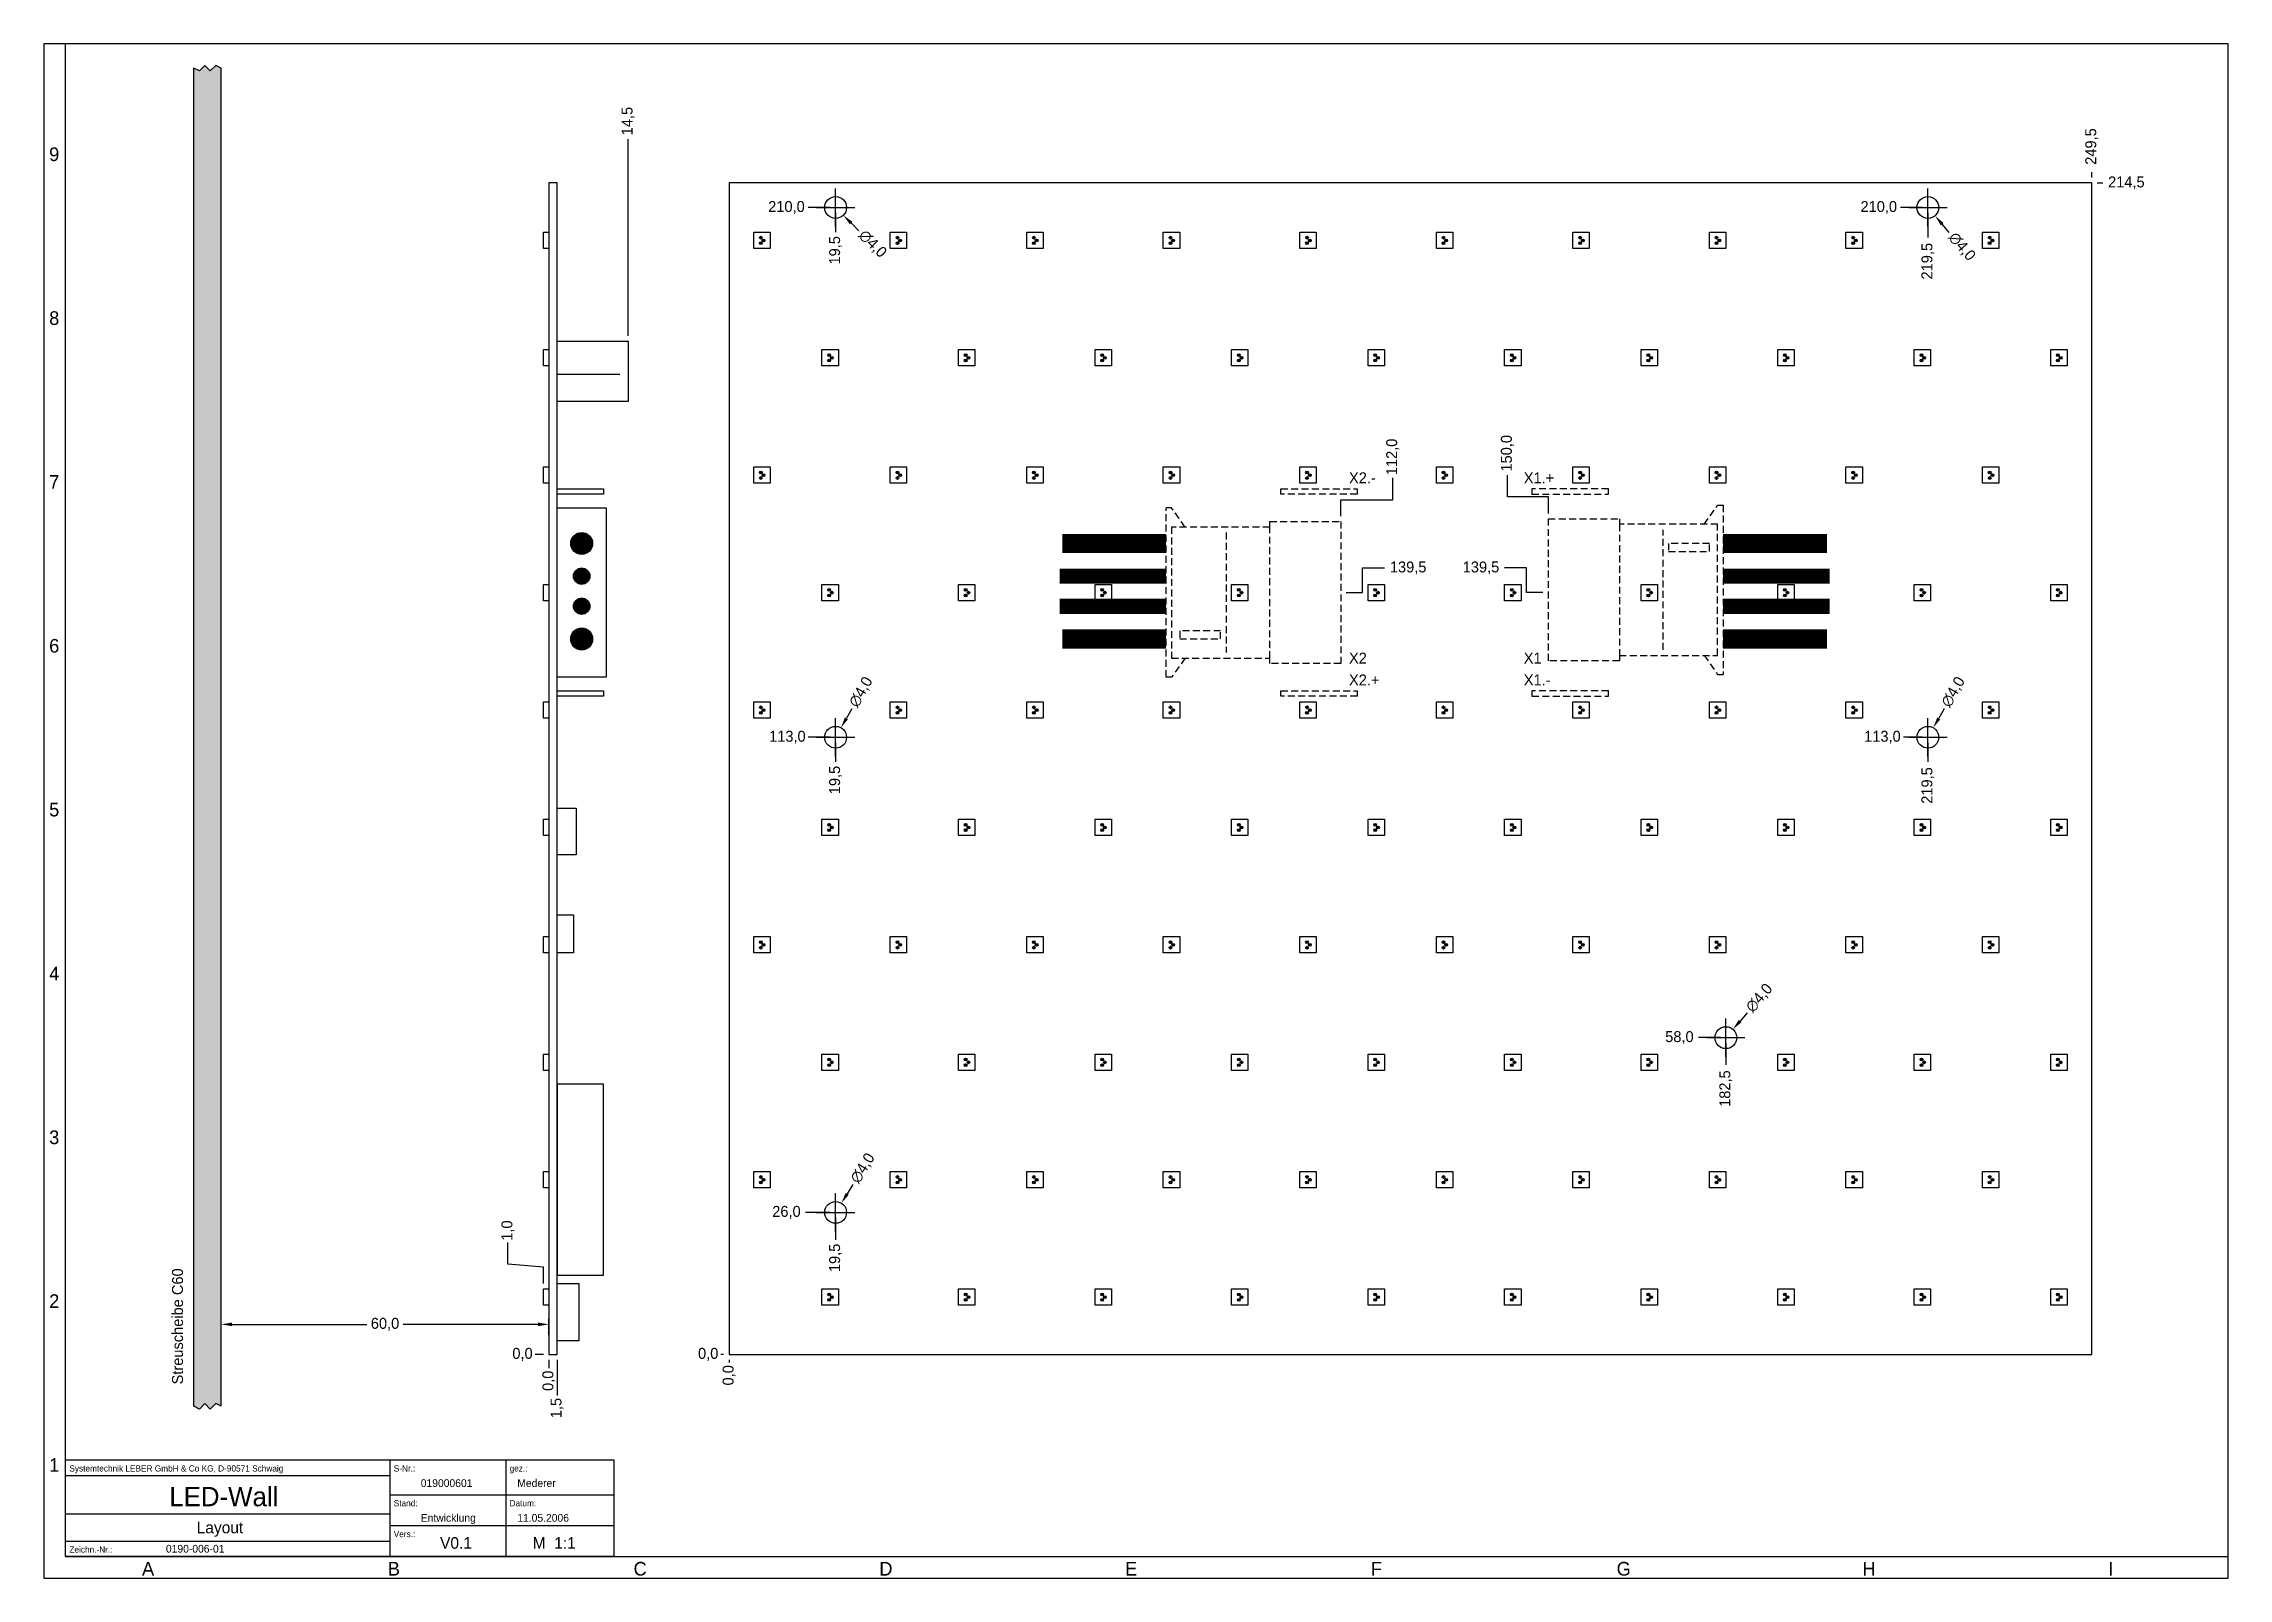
# Model space of a CAD drawing. Extents: x 1706 to 2106, y 700 to 981.
import ezdxf
from ezdxf.enums import TextEntityAlignment as Align

# ---------------------------------------------------------------- set-up
doc = ezdxf.new("R2010")
doc.units = 0
doc.header["$LTSCALE"] = 0.2
doc.linetypes.add('VERDECKT', pattern=[9.525, 6.35, -3.175])
doc.layers.get('0').update_dxf_attribs({"linetype": 'CONTINUOUS'})
doc.layers.get('Defpoints').update_dxf_attribs({"linetype": 'CONTINUOUS'})
for name, color, linetype in [('Bemassung', 5, 'CONTINUOUS'), ('Platine', 7, 'CONTINUOUS'), ('RAHMEN', 5, 'CONTINUOUS'), ('Stecker Rückseite', 5, 'CONTINUOUS'), ('Streuscheibe', 9, 'CONTINUOUS')]:
    doc.layers.add(name, color=color, linetype=linetype)
doc.dimstyles.get("Standard").update_dxf_attribs({"dimtxt": 2, "dimasz": 2, "dimexe": 1, "dimexo": 1, "dimgap": 0.5, "dimtad": 0, "dimdec": 1, "dimzin": 0, "dimtxsty": 'Standard', "dimcen": 0.5, "dimadec": 1, "dimazin": 0, "dimtfac": 1, "dimtdec": 1, "dimtofl": 0, "dimtmove": 0, "dimatfit": 3, "dimfxl": 0, "dimtolj": 1, "dimtzin": 0, "dimarcsym": 0})

msp = doc.modelspace()

# ---------------------------------------------------------------- texts
at = {"layer": 'Bemassung'}
msp.add_text('Streuscheibe C60', height=2, rotation=90, dxfattribs=at).set_placement((1731.1, 735.4))
at = {"layer": 'Stecker Rückseite'}
for s, p in [('X2.-', (1944.6, 900.4)), ('X1.+', (1976.6, 900.4)), ('X2', (1944.6, 867.4)), ('X1', (1976.6, 867.4)), ('X2.+', (1944.6, 863.4)), ('X1.-', (1976.6, 863.4))]:
    msp.add_text(s, height=2, dxfattribs=at).set_placement(p)

# ---------------------------------------------------------------- blocks, each defined once
blk = doc.blocks.new('Schrift_N')
at = {"layer": 'RAHMEN'}
for p, q in [((41.87, 12.5), (41.87, 0)), ((56.87, 12.5), (56.87, 0)), ((-0.13, 10.5), (41.87, 10.5)), ((41.87, 8), (70.87, 8)), ((-0.13, 5.5), (41.87, 5.5)), ((41.87, 4), (70.87, 4)), ((-0.13, 2), (41.87, 2))]:
    blk.add_line(p, q, dxfattribs=at)
blk.add_lwpolyline([(-0.13, 12.5), (70.87, 12.5), (70.87, 0), (-0.13, 0)], close=True, dxfattribs=at)
for s, p in [('Systemtechnik LEBER GmbH & Co KG, D-90571 Schwaig', (0.37, 11)), ('S-Nr.:', (42.37, 11)), ('gez.:', (57.37, 11)), ('Stand:', (42.37, 6.5)), ('Datum:', (57.37, 6.5)), ('Vers.:', (42.37, 2.5)), ('Zeichn.-Nr.:', (0.37, 0.5))]:
    blk.add_text(s, height=0.8, dxfattribs=at).set_placement(p)
for tag, height, p in [('PROJEKT', 2.5, (20.37, 6.5)), ('BEZEICHNUNG', 1.5, (19.87, 3))]:
    blk.add_attdef(tag, text='', height=height, dxfattribs=at).set_placement(p, align=Align.CENTER)
for tag, p, height in [('SACHNUMMER', (45.87, 9), 1), ('BEARBEITER', (58.37, 9), 1), ('STAND', (45.87, 4.5), 1), ('DATUM', (58.37, 4.5), 1), ('ZEICHNG.-NR', (12.87, 0.5), 1), ('VERS', (48.37, 1), 1.5), ('MASST', (60.37, 1), 1.5)]:
    blk.add_attdef(tag, p, '', height=height, dxfattribs=at)
blk = doc.blocks.new('A3Q')
for q in [(4, 281), (400, 4)]:
    blk.add_line((4, 4), q)
blk.add_lwpolyline([(0, 0), (400, 0), (400, 281), (0, 281)], close=True)
for s, p in [('9', (1, 259.5)), ('8', (1, 229.5)), ('7', (1, 199.5)), ('6', (1, 169.5)), ('5', (1, 139.5)), ('4', (1, 109.5)), ('3', (1, 79.5)), ('2', (1, 49.5)), ('1', (1, 19.5)), ('A', (18, 0.5)), ('B', (63, 0.5)), ('C', (108, 0.5)), ('D', (153, 0.5)), ('E', (198, 0.5)), ('F', (243, 0.5)), ('G', (288, 0.5)), ('H', (333, 0.5)), ('I', (378, 0.5))]:
    blk.add_text(s, height=2.5).set_placement(p)
blk = doc.blocks.new('*D16')
at = {"layer": 'Bemassung', "color": 0, "lineweight": -2}
blk.add_line((1830.1, 740.9), (1829.6, 740.9), dxfattribs=at)
at = {"layer": 'Defpoints', "color": 0}
for p in [(1829.6, 740.9), (1831.1, 740.9), (1831.1, 740.9)]:
    blk.add_point(p, dxfattribs=at)
at = {"layer": 'Bemassung', "color": 0, "insert": (1827.27, 740.9), "char_height": 2, "attachment_point": 5}
blk.add_mtext('\\A1;0,0', dxfattribs=at)
blk = doc.blocks.new('*D17')
at = {"layer": 'Bemassung', "color": 0, "lineweight": -2}
blk.add_line((1831.1, 739.9), (1831.1, 739.4), dxfattribs=at)
at = {"layer": 'Defpoints', "color": 0}
for p in [(1831.1, 740.9), (1831.1, 740.9), (1831.1, 739.4)]:
    blk.add_point(p, dxfattribs=at)
at = {"layer": 'Bemassung', "color": 0, "insert": (1831.1, 737.07), "char_height": 2, "attachment_point": 5, "rotation": 90}
blk.add_mtext('\\A1;0,0', dxfattribs=at)
blk = doc.blocks.new('*D18')
at = {"layer": 'Bemassung', "color": 0, "lineweight": -2}
blk.add_line((1849.6, 766.9), (1845.1, 766.9), dxfattribs=at)
at = {"layer": 'Defpoints', "color": 0}
for p in [(1845.1, 766.9), (1850.6, 766.9), (1831.1, 740.9)]:
    blk.add_point(p, dxfattribs=at)
at = {"layer": 'Bemassung', "color": 0, "insert": (1841.6, 766.9), "char_height": 2, "attachment_point": 5}
blk.add_mtext('\\A1;26,0', dxfattribs=at)
blk = doc.blocks.new('*D19')
at = {"layer": 'Bemassung', "color": 0, "lineweight": -2}
blk.add_line((1850.6, 765.9), (1850.6, 761.9), dxfattribs=at)
at = {"layer": 'Defpoints', "color": 0}
for p in [(1850.6, 766.9), (1850.6, 761.9), (1831.1, 740.9)]:
    blk.add_point(p, dxfattribs=at)
at = {"layer": 'Bemassung', "color": 0, "insert": (1850.6, 758.57), "char_height": 2, "attachment_point": 5, "rotation": 90}
blk.add_mtext('\\A1;19,5', dxfattribs=at)
blk = doc.blocks.new('*D20')
at = {"layer": 'Bemassung', "color": 0, "lineweight": -2}
blk.add_line((2012.6, 798.9), (2008.6, 798.9), dxfattribs=at)
at = {"layer": 'Defpoints', "color": 0}
for p in [(2008.6, 798.9), (2013.6, 798.9), (1831.1, 740.9)]:
    blk.add_point(p, dxfattribs=at)
at = {"layer": 'Bemassung', "color": 0, "insert": (2005.1, 798.9), "char_height": 2, "attachment_point": 5}
blk.add_mtext('\\A1;58,0', dxfattribs=at)
blk = doc.blocks.new('*D21')
at = {"layer": 'Bemassung', "color": 0, "lineweight": -2}
blk.add_line((2013.6, 797.9), (2013.6, 793.9), dxfattribs=at)
at = {"layer": 'Defpoints', "color": 0}
for p in [(2013.6, 798.9), (2013.6, 793.9), (1831.1, 740.9)]:
    blk.add_point(p, dxfattribs=at)
at = {"layer": 'Bemassung', "color": 0, "insert": (2013.6, 789.57), "char_height": 2, "attachment_point": 5, "rotation": 90}
blk.add_mtext('\\A1;182,5', dxfattribs=at)
blk = doc.blocks.new('*D22')
at = {"layer": 'Bemassung', "color": 0, "lineweight": -2}
blk.add_line((2049.6, 853.9), (2046.1, 853.9), dxfattribs=at)
at = {"layer": 'Defpoints', "color": 0}
for p in [(2046.1, 853.9), (2050.6, 853.9), (1831.1, 740.9)]:
    blk.add_point(p, dxfattribs=at)
at = {"layer": 'Bemassung', "color": 0, "insert": (2042.27, 853.9), "char_height": 2, "attachment_point": 5}
blk.add_mtext('\\A1;113,0', dxfattribs=at)
blk = doc.blocks.new('*D23')
at = {"layer": 'Bemassung', "color": 0, "lineweight": -2}
blk.add_line((2050.6, 852.9), (2050.6, 849.4), dxfattribs=at)
at = {"layer": 'Defpoints', "color": 0}
for p in [(2050.6, 853.9), (2050.6, 849.4), (1831.1, 740.9)]:
    blk.add_point(p, dxfattribs=at)
at = {"layer": 'Bemassung', "color": 0, "insert": (2050.6, 845.07), "char_height": 2, "attachment_point": 5, "rotation": 90}
blk.add_mtext('\\A1;219,5', dxfattribs=at)
blk = doc.blocks.new('*D24')
at = {"layer": 'Bemassung', "color": 0, "lineweight": -2}
blk.add_line((1849.6, 853.9), (1845.6, 853.9), dxfattribs=at)
at = {"layer": 'Defpoints', "color": 0}
for p in [(1845.6, 853.9), (1850.6, 853.9), (1831.1, 740.9)]:
    blk.add_point(p, dxfattribs=at)
at = {"layer": 'Bemassung', "color": 0, "insert": (1841.77, 853.9), "char_height": 2, "attachment_point": 5}
blk.add_mtext('\\A1;113,0', dxfattribs=at)
blk = doc.blocks.new('*D25')
at = {"layer": 'Bemassung', "color": 0, "lineweight": -2}
blk.add_line((1850.6, 852.9), (1850.6, 849.4), dxfattribs=at)
at = {"layer": 'Defpoints', "color": 0}
for p in [(1850.6, 853.9), (1850.6, 849.4), (1831.1, 740.9)]:
    blk.add_point(p, dxfattribs=at)
at = {"layer": 'Bemassung', "color": 0, "insert": (1850.6, 846.07), "char_height": 2, "attachment_point": 5, "rotation": 90}
blk.add_mtext('\\A1;19,5', dxfattribs=at)
blk = doc.blocks.new('*D26')
at = {"layer": 'Bemassung', "color": 0, "lineweight": -2}
blk.add_line((1849.6, 950.9), (1845.6, 950.9), dxfattribs=at)
at = {"layer": 'Defpoints', "color": 0}
for p in [(1845.6, 950.9), (1850.6, 950.9), (1831.1, 740.9)]:
    blk.add_point(p, dxfattribs=at)
at = {"layer": 'Bemassung', "color": 0, "insert": (1841.6, 950.9), "char_height": 2, "attachment_point": 5}
blk.add_mtext('\\A1;210,0', dxfattribs=at)
blk = doc.blocks.new('*D27')
at = {"layer": 'Bemassung', "color": 0, "lineweight": -2}
blk.add_line((1850.6, 949.9), (1850.6, 946.4), dxfattribs=at)
at = {"layer": 'Defpoints', "color": 0}
for p in [(1850.6, 950.9), (1850.6, 946.4), (1831.1, 740.9)]:
    blk.add_point(p, dxfattribs=at)
at = {"layer": 'Bemassung', "color": 0, "insert": (1850.6, 943.07), "char_height": 2, "attachment_point": 5, "rotation": 90}
blk.add_mtext('\\A1;19,5', dxfattribs=at)
blk = doc.blocks.new('*D28')
at = {"layer": 'Bemassung', "color": 0, "lineweight": -2}
blk.add_line((2049.6, 950.9), (2045.6, 950.9), dxfattribs=at)
at = {"layer": 'Defpoints', "color": 0}
for p in [(2045.6, 950.9), (2050.6, 950.9), (1831.1, 740.9)]:
    blk.add_point(p, dxfattribs=at)
at = {"layer": 'Bemassung', "color": 0, "insert": (2041.6, 950.9), "char_height": 2, "attachment_point": 5}
blk.add_mtext('\\A1;210,0', dxfattribs=at)
blk = doc.blocks.new('*D29')
at = {"layer": 'Bemassung', "color": 0, "lineweight": -2}
blk.add_line((2050.6, 949.9), (2050.6, 945.4), dxfattribs=at)
at = {"layer": 'Defpoints', "color": 0}
for p in [(2050.6, 950.9), (2050.6, 945.4), (1831.1, 740.9)]:
    blk.add_point(p, dxfattribs=at)
at = {"layer": 'Bemassung', "color": 0, "insert": (2050.6, 941.07), "char_height": 2, "attachment_point": 5, "rotation": 90}
blk.add_mtext('\\A1;219,5', dxfattribs=at)
blk = doc.blocks.new('*D30')
at = {"layer": 'Bemassung', "color": 0, "lineweight": -2}
blk.add_line((2081.6, 955.4), (2082.6, 955.4), dxfattribs=at)
at = {"layer": 'Defpoints', "color": 0}
for p in [(2080.6, 955.4), (2082.6, 955.4), (1831.1, 740.9)]:
    blk.add_point(p, dxfattribs=at)
at = {"layer": 'Bemassung', "color": 0, "insert": (2086.93, 955.4), "char_height": 2, "attachment_point": 5}
blk.add_mtext('\\A1;214,5', dxfattribs=at)
blk = doc.blocks.new('*D31')
at = {"layer": 'Bemassung', "color": 0, "lineweight": -2}
blk.add_line((2080.6, 956.4), (2080.6, 957.4), dxfattribs=at)
at = {"layer": 'Defpoints', "color": 0}
for p in [(2080.6, 957.4), (2080.6, 955.4), (1831.1, 740.9)]:
    blk.add_point(p, dxfattribs=at)
at = {"layer": 'Bemassung', "color": 0, "insert": (2080.6, 962.07), "char_height": 2, "attachment_point": 5, "rotation": 90}
blk.add_mtext('\\A1;249,5', dxfattribs=at)
blk = doc.blocks.new('*D32')
at = {"layer": 'Bemassung', "color": 0, "lineweight": -2}
for p, q in [((1853.58, 859.11), (1852.58, 857.37)), ((1850.1, 853.9), (1851.1, 853.9)), ((1850.6, 853.4), (1850.6, 854.4))]:
    blk.add_line(p, q, dxfattribs=at)
at = {"layer": 'Bemassung', "color": 0}
blk.add_solid([(1852.3, 857.54), (1852.87, 857.21), (1851.59, 855.64)], dxfattribs=at)
at = {"layer": 'Defpoints', "color": 0}
for p in [(1849.61, 852.16), (1851.59, 855.64)]:
    blk.add_point(p, dxfattribs=at)
at = {"layer": 'Bemassung', "color": 0, "insert": (1855.31, 862.15), "char_height": 2, "attachment_point": 5, "rotation": 60.2551}
blk.add_mtext('\\A1;∅4,0', dxfattribs=at)
blk = doc.blocks.new('*D33')
at = {"layer": 'Bemassung', "color": 0, "lineweight": -2}
for p, q in [((1850.1, 950.9), (1851.1, 950.9)), ((1850.6, 950.4), (1850.6, 951.4)), ((1854.84, 946.66), (1853.43, 948.07))]:
    blk.add_line(p, q, dxfattribs=at)
at = {"layer": 'Bemassung', "color": 0}
blk.add_solid([(1853.66, 948.31), (1853.19, 947.84), (1852.01, 949.49)], dxfattribs=at)
at = {"layer": 'Defpoints', "color": 0}
for p in [(1849.19, 952.31), (1852.01, 949.49)]:
    blk.add_point(p, dxfattribs=at)
at = {"layer": 'Bemassung', "color": 0, "insert": (1857.32, 944.18), "char_height": 2, "attachment_point": 5, "rotation": 315}
blk.add_mtext('\\A1;∅4,0', dxfattribs=at)
blk = doc.blocks.new('*D34')
at = {"layer": 'Bemassung', "color": 0, "lineweight": -2}
for p, q in [((2050.1, 950.9), (2051.1, 950.9)), ((2050.6, 950.4), (2050.6, 951.4)), ((2054.5, 946.34), (2053.2, 947.86))]:
    blk.add_line(p, q, dxfattribs=at)
at = {"layer": 'Bemassung', "color": 0}
blk.add_solid([(2053.46, 948.08), (2052.95, 947.65), (2051.9, 949.38)], dxfattribs=at)
at = {"layer": 'Defpoints', "color": 0}
for p in [(2049.3, 952.42), (2051.9, 949.38)]:
    blk.add_point(p, dxfattribs=at)
at = {"layer": 'Bemassung', "color": 0, "insert": (2056.78, 943.69), "char_height": 2, "attachment_point": 5, "rotation": 310.6013}
blk.add_mtext('\\A1;∅4,0', dxfattribs=at)
blk = doc.blocks.new('*D35')
at = {"layer": 'Bemassung', "color": 0, "lineweight": -2}
for p, q in [((2053.58, 859.11), (2052.58, 857.37)), ((2050.1, 853.9), (2051.1, 853.9)), ((2050.6, 853.4), (2050.6, 854.4))]:
    blk.add_line(p, q, dxfattribs=at)
at = {"layer": 'Bemassung', "color": 0}
blk.add_solid([(2052.3, 857.54), (2052.87, 857.21), (2051.59, 855.64)], dxfattribs=at)
at = {"layer": 'Defpoints', "color": 0}
for p in [(2049.61, 852.16), (2051.59, 855.64)]:
    blk.add_point(p, dxfattribs=at)
at = {"layer": 'Bemassung', "color": 0, "insert": (2055.31, 862.15), "char_height": 2, "attachment_point": 5, "rotation": 60.2551}
blk.add_mtext('\\A1;∅4,0', dxfattribs=at)
blk = doc.blocks.new('*D36')
at = {"layer": 'Bemassung', "color": 0, "lineweight": -2}
for p, q in [((2017.5, 803.46), (2016.2, 801.94)), ((2013.1, 798.9), (2014.1, 798.9)), ((2013.6, 798.4), (2013.6, 799.4))]:
    blk.add_line(p, q, dxfattribs=at)
at = {"layer": 'Bemassung', "color": 0}
blk.add_solid([(2015.95, 802.15), (2016.46, 801.72), (2014.9, 800.42)], dxfattribs=at)
at = {"layer": 'Defpoints', "color": 0}
for p in [(2014.9, 800.42), (2012.3, 797.38)]:
    blk.add_point(p, dxfattribs=at)
at = {"layer": 'Bemassung', "color": 0, "insert": (2019.78, 806.11), "char_height": 2, "attachment_point": 5, "rotation": 49.3987}
blk.add_mtext('\\A1;∅4,0', dxfattribs=at)
blk = doc.blocks.new('*D37')
at = {"layer": 'Bemassung', "color": 0, "lineweight": -2}
for p, q in [((1853.78, 771.99), (1852.72, 770.29)), ((1850.1, 766.9), (1851.1, 766.9)), ((1850.6, 766.4), (1850.6, 767.4))]:
    blk.add_line(p, q, dxfattribs=at)
at = {"layer": 'Bemassung', "color": 0}
blk.add_solid([(1852.44, 770.47), (1853, 770.12), (1851.66, 768.6)], dxfattribs=at)
at = {"layer": 'Defpoints', "color": 0}
for p in [(1851.66, 768.6), (1849.54, 765.2)]:
    blk.add_point(p, dxfattribs=at)
at = {"layer": 'Bemassung', "color": 0, "insert": (1855.63, 774.96), "char_height": 2, "attachment_point": 5, "rotation": 57.9946}
blk.add_mtext('\\A1;∅4,0', dxfattribs=at)
blk = doc.blocks.new('*D38')
at = {"layer": 'Bemassung', "color": 0, "lineweight": -2}
for p, q in [((1952.6, 897.4), (1952.6, 901.4)), ((1943.1, 894.4), (1943.1, 897.4)), ((1943.1, 897.4), (1952.6, 897.4))]:
    blk.add_line(p, q, dxfattribs=at)
at = {"layer": 'Defpoints', "color": 0}
for p in [(1952.6, 901.4), (1943.1, 893.4), (1831.1, 740.9)]:
    blk.add_point(p, dxfattribs=at)
at = {"layer": 'Bemassung', "color": 0, "insert": (1952.6, 905.23), "char_height": 2, "attachment_point": 5, "rotation": 90}
blk.add_mtext('\\A1;112,0', dxfattribs=at)
blk = doc.blocks.new('*D39')
at = {"layer": 'Bemassung', "color": 0, "lineweight": -2}
for p, q in [((1973.6, 897.9), (1973.6, 901.9)), ((1981.1, 897.9), (1973.6, 897.9)), ((1981.1, 894.9), (1981.1, 897.9))]:
    blk.add_line(p, q, dxfattribs=at)
at = {"layer": 'Defpoints', "color": 0}
for p in [(1973.6, 901.9), (1981.1, 893.9), (1831.1, 740.9)]:
    blk.add_point(p, dxfattribs=at)
at = {"layer": 'Bemassung', "color": 0, "insert": (1973.6, 905.9), "char_height": 2, "attachment_point": 5, "rotation": 90}
blk.add_mtext('\\A1;150,0', dxfattribs=at)
blk = doc.blocks.new('*D40')
at = {"layer": 'Bemassung', "color": 0, "lineweight": -2}
for p, q in [((1947.1, 880.4), (1947.1, 884.9)), ((1947.1, 884.9), (1951.1, 884.9)), ((1944.1, 880.4), (1947.1, 880.4))]:
    blk.add_line(p, q, dxfattribs=at)
at = {"layer": 'Defpoints', "color": 0}
for p in [(1951.1, 884.9), (1943.1, 880.4), (1831.1, 740.9)]:
    blk.add_point(p, dxfattribs=at)
at = {"layer": 'Bemassung', "color": 0, "insert": (1955.43, 884.9), "char_height": 2, "attachment_point": 5}
blk.add_mtext('\\A1;139,5', dxfattribs=at)
blk = doc.blocks.new('*D41')
at = {"layer": 'Bemassung', "color": 0, "lineweight": -2}
for p, q in [((1977.1, 884.9), (1973.1, 884.9)), ((1977.1, 880.4), (1977.1, 884.9)), ((1980.1, 880.4), (1977.1, 880.4))]:
    blk.add_line(p, q, dxfattribs=at)
at = {"layer": 'Defpoints', "color": 0}
for p in [(1973.1, 884.9), (1981.1, 880.4), (1831.1, 740.9)]:
    blk.add_point(p, dxfattribs=at)
at = {"layer": 'Bemassung', "color": 0, "insert": (1968.77, 884.9), "char_height": 2, "attachment_point": 5}
blk.add_mtext('\\A1;139,5', dxfattribs=at)
blk = doc.blocks.new('*D43')
at = {"layer": 'Bemassung', "color": 0, "lineweight": -2}
blk.add_line((1797.1, 740.9), (1795.6, 740.9), dxfattribs=at)
at = {"layer": 'Defpoints', "color": 0}
for p in [(1795.6, 740.9), (1798.1, 740.9), (1798.1, 740.9)]:
    blk.add_point(p, dxfattribs=at)
at = {"layer": 'Bemassung', "color": 0, "insert": (1793.27, 740.9), "char_height": 2, "attachment_point": 5}
blk.add_mtext('\\A1;0,0', dxfattribs=at)
blk = doc.blocks.new('*D44')
at = {"layer": 'Bemassung', "color": 0, "lineweight": -2}
blk.add_line((1798.1, 739.9), (1798.1, 738.4), dxfattribs=at)
at = {"layer": 'Defpoints', "color": 0}
for p in [(1798.1, 740.9), (1798.1, 740.9), (1798.1, 738.4)]:
    blk.add_point(p, dxfattribs=at)
at = {"layer": 'Bemassung', "color": 0, "insert": (1798.1, 736.07), "char_height": 2, "attachment_point": 5, "rotation": 90}
blk.add_mtext('\\A1;0,0', dxfattribs=at)
blk = doc.blocks.new('*D45')
at = {"layer": 'Bemassung', "color": 0, "lineweight": -2}
blk.add_line((1799.6, 739.9), (1799.6, 733.4), dxfattribs=at)
at = {"layer": 'Defpoints', "color": 0}
for p in [(1798.1, 740.9), (1799.6, 740.9), (1799.6, 733.4)]:
    blk.add_point(p, dxfattribs=at)
at = {"layer": 'Bemassung', "color": 0, "insert": (1799.6, 731.07), "char_height": 2, "attachment_point": 5, "rotation": 90}
blk.add_mtext('\\A1;1,5', dxfattribs=at)
blk = doc.blocks.new('*D46')
at = {"layer": 'Bemassung', "color": 0, "lineweight": -2}
blk.add_line((1812.6, 927.4), (1812.6, 963.4), dxfattribs=at)
at = {"layer": 'Defpoints', "color": 0}
for p in [(1812.6, 963.4), (1812.6, 926.4), (1798.1, 740.9)]:
    blk.add_point(p, dxfattribs=at)
at = {"layer": 'Bemassung', "color": 0, "insert": (1812.6, 966.73), "char_height": 2, "attachment_point": 5, "rotation": 90}
blk.add_mtext('\\A1;14,5', dxfattribs=at)
blk = doc.blocks.new('*D47')
at = {"layer": 'Bemassung', "color": 0, "lineweight": -2}
for p, q in [((1790.6, 757.4), (1790.6, 761.4)), ((1797.1, 756.9), (1790.6, 757.4)), ((1797.1, 753.9), (1797.1, 756.9))]:
    blk.add_line(p, q, dxfattribs=at)
at = {"layer": 'Defpoints', "color": 0}
for p in [(1790.6, 761.4), (1797.1, 752.9), (1798.1, 740.9)]:
    blk.add_point(p, dxfattribs=at)
at = {"layer": 'Bemassung', "color": 0, "insert": (1790.6, 763.57), "char_height": 2, "attachment_point": 5, "rotation": 90}
blk.add_mtext('\\A1;1,0', dxfattribs=at)
blk = doc.blocks.new('*D48')
at = {"layer": 'Bemassung', "color": 0, "lineweight": -2}
for p, q in [((1738.1, 744.4), (1738.1, 747.4)), ((1740.1, 746.4), (1764.77, 746.4)), ((1796.1, 746.4), (1771.43, 746.4)), ((1798.1, 744.4), (1798.1, 747.4))]:
    blk.add_line(p, q, dxfattribs=at)
at = {"layer": 'Bemassung', "color": 0}
for points in [[(1740.1, 746.73), (1740.1, 746.07), (1738.1, 746.4)], [(1796.1, 746.73), (1796.1, 746.07), (1798.1, 746.4)]]:
    blk.add_solid(points, dxfattribs=at)
at = {"layer": 'Defpoints', "color": 0}
for p in [(1798.1, 746.4), (1738.1, 743.4), (1798.1, 743.4)]:
    blk.add_point(p, dxfattribs=at)
at = {"layer": 'Bemassung', "color": 0, "insert": (1768.1, 746.4), "char_height": 2, "attachment_point": 5}
blk.add_mtext('\\A1;60,0', dxfattribs=at)

# ---------------------------------------------------------------- dimensions: what is measured, and where the dimension line sits
at = {"layer": 'Bemassung'}
for feature_location, offset, dtype, origin, picture, middle in [((1812.6, 926.4), (0, 37), 1, (1798.1, 740.9), '*D46', (1812.6, 966.73)), ((2080.6, 955.4), (0, 2), 1, (1831.1, 740.9), '*D31', (2080.6, 962.07)), ((2080.6, 955.4), (2, 0), 0, (1831.1, 740.9), '*D30', (2086.93, 955.4)), ((1850.6, 950.9), (-5, 0), 0, (1831.1, 740.9), '*D26', (1841.6, 950.9)), ((2050.6, 950.9), (-5, 0), 0, (1831.1, 740.9), '*D28', (2041.6, 950.9)), ((1850.6, 950.9), (0, -4.5), 1, (1831.1, 740.9), '*D27', (1850.6, 943.07)), ((2050.6, 950.9), (0, -5.5), 1, (1831.1, 740.9), '*D29', (2050.6, 941.07)), ((1981.1, 893.9), (-7.5, 8), 1, (1831.1, 740.9), '*D39', (1973.6, 905.9)), ((1943.1, 893.4), (9.5, 8), 1, (1831.1, 740.9), '*D38', (1952.6, 905.23)), ((1943.1, 880.4), (8, 4.5), 0, (1831.1, 740.9), '*D40', (1955.43, 884.9)), ((1981.1, 880.4), (-8, 4.5), 0, (1831.1, 740.9), '*D41', (1968.77, 884.9)), ((2050.6, 853.9), (-4.5, 0), 0, (1831.1, 740.9), '*D22', (2042.27, 853.9)), ((1850.6, 853.9), (-5, 0), 0, (1831.1, 740.9), '*D24', (1841.77, 853.9)), ((2050.6, 853.9), (0, -4.5), 1, (1831.1, 740.9), '*D23', (2050.6, 845.07)), ((1850.6, 853.9), (0, -4.5), 1, (1831.1, 740.9), '*D25', (1850.6, 846.07)), ((2013.6, 798.9), (-5, 0), 0, (1831.1, 740.9), '*D20', (2005.1, 798.9)), ((2013.6, 798.9), (0, -5), 1, (1831.1, 740.9), '*D21', (2013.6, 789.57)), ((1850.6, 766.9), (-5.5, 0), 0, (1831.1, 740.9), '*D18', (1841.6, 766.9)), ((1797.1, 752.9), (-6.5, 8.5), 1, (1798.1, 740.9), '*D47', (1790.6, 763.57)), ((1850.6, 766.9), (0, -5), 1, (1831.1, 740.9), '*D19', (1850.6, 758.57)), ((1798.1, 740.9), (-2.5, 0), 0, (1798.1, 740.9), '*D43', (1793.26666667, 740.9)), ((1798.1, 740.9), (0, -2.5), 1, (1798.1, 740.9), '*D44', (1798.1, 736.06666667)), ((1799.6, 740.9), (0, -7.5), 1, (1798.1, 740.9), '*D45', (1799.6, 731.07)), ((1831.1, 740.9), (-1.5, 0), 0, (1831.1, 740.9), '*D16', (1827.26666667, 740.9)), ((1831.1, 740.9), (0, -1.5), 1, (1831.1, 740.9), '*D17', (1831.1, 737.06666667))]:
    dim = msp.add_ordinate_dim(feature_location=feature_location, offset=offset, dtype=dtype, origin=origin, dimstyle='Standard', dxfattribs=at)
    dim.commit()
    dim.dimension.update_dxf_attribs({"geometry": picture, "text_midpoint": middle})
for p1, p2, picture, middle in [((1849.19, 952.31), (1852.01, 949.49), '*D33', (1857.32, 944.18)), ((2049.3, 952.42), (2051.9, 949.38), '*D34', (2056.78, 943.69)), ((1849.61, 852.16), (1851.59, 855.64), '*D32', (1855.31, 862.15)), ((2049.61, 852.16), (2051.59, 855.64), '*D35', (2055.31, 862.15)), ((2012.3, 797.38), (2014.9, 800.42), '*D36', (2019.78, 806.11)), ((1849.54, 765.2), (1851.66, 768.6), '*D37', (1855.63, 774.96))]:
    dim = msp.add_diameter_dim_2p(p1=p1, p2=p2, dimstyle='Standard', dxfattribs=at)
    dim.commit()
    dim.dimension.update_dxf_attribs({"geometry": picture, "text_midpoint": middle})
dim = msp.add_linear_dim(base=(1798.1, 746.4), p1=(1738.1, 743.4), p2=(1798.1, 743.4), dimstyle='Standard', dxfattribs=at)
dim.commit()
dim.dimension.update_dxf_attribs({"geometry": '*D48', "text_midpoint": (1768.1, 746.4)})

# ---------------------------------------------------------------- hatches: boundary and pattern name
at = {"layer": 'Platine'}
for color, points in [(1, [(1837.16, 945.38, 1), (1836.66, 945.38, 1)]), (5, [(1837.16, 944.38, 1), (1836.66, 944.38, 1)]), (3, [(1837.66, 944.88, 1), (1837.16, 944.88, 1)]), (1, [(1862.16, 945.38, 1), (1861.66, 945.38, 1)]), (5, [(1862.16, 944.38, 1), (1861.66, 944.38, 1)]), (3, [(1862.66, 944.88, 1), (1862.16, 944.88, 1)]), (1, [(1887.16, 945.38, 1), (1886.66, 945.38, 1)]), (5, [(1887.16, 944.38, 1), (1886.66, 944.38, 1)]), (3, [(1887.66, 944.88, 1), (1887.16, 944.88, 1)]), (1, [(1912.16, 945.38, 1), (1911.66, 945.38, 1)]), (5, [(1912.16, 944.38, 1), (1911.66, 944.38, 1)]), (3, [(1912.66, 944.88, 1), (1912.16, 944.88, 1)]), (1, [(1937.16, 945.38, 1), (1936.66, 945.38, 1)]), (5, [(1937.16, 944.38, 1), (1936.66, 944.38, 1)]), (3, [(1937.66, 944.88, 1), (1937.16, 944.88, 1)]), (1, [(1962.16, 945.38, 1), (1961.66, 945.38, 1)]), (5, [(1962.16, 944.38, 1), (1961.66, 944.38, 1)]), (3, [(1962.66, 944.88, 1), (1962.16, 944.88, 1)]), (1, [(1987.16, 945.38, 1), (1986.66, 945.38, 1)]), (5, [(1987.16, 944.38, 1), (1986.66, 944.38, 1)]), (3, [(1987.66, 944.88, 1), (1987.16, 944.88, 1)]), (1, [(2012.16, 945.38, 1), (2011.66, 945.38, 1)]), (5, [(2012.16, 944.38, 1), (2011.66, 944.38, 1)]), (3, [(2012.66, 944.88, 1), (2012.16, 944.88, 1)]), (1, [(2037.16, 945.38, 1), (2036.66, 945.38, 1)]), (5, [(2037.16, 944.38, 1), (2036.66, 944.38, 1)]), (3, [(2037.66, 944.88, 1), (2037.16, 944.88, 1)]), (1, [(2062.16, 945.38, 1), (2061.66, 945.38, 1)]), (5, [(2062.16, 944.38, 1), (2061.66, 944.38, 1)]), (3, [(2062.66, 944.88, 1), (2062.16, 944.88, 1)]), (1, [(1849.66, 923.88, 1), (1849.16, 923.88, 1)]), (1, [(1874.66, 923.88, 1), (1874.16, 923.88, 1)]), (1, [(1899.66, 923.88, 1), (1899.16, 923.88, 1)]), (1, [(1924.66, 923.88, 1), (1924.16, 923.88, 1)]), (1, [(1949.66, 923.88, 1), (1949.16, 923.88, 1)]), (1, [(1974.66, 923.88, 1), (1974.16, 923.88, 1)]), (1, [(1999.66, 923.88, 1), (1999.16, 923.88, 1)]), (1, [(2024.66, 923.88, 1), (2024.16, 923.88, 1)]), (1, [(2049.66, 923.88, 1), (2049.16, 923.88, 1)]), (1, [(2074.66, 923.88, 1), (2074.16, 923.88, 1)]), (5, [(1849.66, 922.88, 1), (1849.16, 922.88, 1)]), (3, [(1850.16, 923.38, 1), (1849.66, 923.38, 1)]), (5, [(1874.66, 922.88, 1), (1874.16, 922.88, 1)]), (3, [(1875.16, 923.38, 1), (1874.66, 923.38, 1)]), (5, [(1899.66, 922.88, 1), (1899.16, 922.88, 1)]), (3, [(1900.16, 923.38, 1), (1899.66, 923.38, 1)]), (5, [(1924.66, 922.88, 1), (1924.16, 922.88, 1)]), (3, [(1925.16, 923.38, 1), (1924.66, 923.38, 1)]), (5, [(1949.66, 922.88, 1), (1949.16, 922.88, 1)]), (3, [(1950.16, 923.38, 1), (1949.66, 923.38, 1)]), (5, [(1974.66, 922.88, 1), (1974.16, 922.88, 1)]), (3, [(1975.16, 923.38, 1), (1974.66, 923.38, 1)]), (5, [(1999.66, 922.88, 1), (1999.16, 922.88, 1)]), (3, [(2000.16, 923.38, 1), (1999.66, 923.38, 1)]), (5, [(2024.66, 922.88, 1), (2024.16, 922.88, 1)]), (3, [(2025.16, 923.38, 1), (2024.66, 923.38, 1)]), (5, [(2049.66, 922.88, 1), (2049.16, 922.88, 1)]), (3, [(2050.16, 923.38, 1), (2049.66, 923.38, 1)]), (5, [(2074.66, 922.88, 1), (2074.16, 922.88, 1)]), (3, [(2075.16, 923.38, 1), (2074.66, 923.38, 1)]), (1, [(1837.16, 902.38, 1), (1836.66, 902.38, 1)]), (5, [(1837.16, 901.38, 1), (1836.66, 901.38, 1)]), (3, [(1837.66, 901.88, 1), (1837.16, 901.88, 1)]), (1, [(1862.16, 902.38, 1), (1861.66, 902.38, 1)]), (5, [(1862.16, 901.38, 1), (1861.66, 901.38, 1)]), (3, [(1862.66, 901.88, 1), (1862.16, 901.88, 1)]), (1, [(1887.16, 902.38, 1), (1886.66, 902.38, 1)]), (5, [(1887.16, 901.38, 1), (1886.66, 901.38, 1)]), (3, [(1887.66, 901.88, 1), (1887.16, 901.88, 1)]), (1, [(1912.16, 902.38, 1), (1911.66, 902.38, 1)]), (5, [(1912.16, 901.38, 1), (1911.66, 901.38, 1)]), (3, [(1912.66, 901.88, 1), (1912.16, 901.88, 1)]), (1, [(1937.16, 902.38, 1), (1936.66, 902.38, 1)]), (5, [(1937.16, 901.38, 1), (1936.66, 901.38, 1)]), (3, [(1937.66, 901.88, 1), (1937.16, 901.88, 1)]), (1, [(1962.16, 902.38, 1), (1961.66, 902.38, 1)]), (5, [(1962.16, 901.38, 1), (1961.66, 901.38, 1)]), (3, [(1962.66, 901.88, 1), (1962.16, 901.88, 1)]), (1, [(1987.16, 902.38, 1), (1986.66, 902.38, 1)]), (5, [(1987.16, 901.38, 1), (1986.66, 901.38, 1)]), (3, [(1987.66, 901.88, 1), (1987.16, 901.88, 1)]), (1, [(2012.16, 902.38, 1), (2011.66, 902.38, 1)]), (5, [(2012.16, 901.38, 1), (2011.66, 901.38, 1)]), (3, [(2012.66, 901.88, 1), (2012.16, 901.88, 1)]), (1, [(2037.16, 902.38, 1), (2036.66, 902.38, 1)]), (5, [(2037.16, 901.38, 1), (2036.66, 901.38, 1)]), (3, [(2037.66, 901.88, 1), (2037.16, 901.88, 1)]), (1, [(2062.16, 902.38, 1), (2061.66, 902.38, 1)]), (5, [(2062.16, 901.38, 1), (2061.66, 901.38, 1)]), (3, [(2062.66, 901.88, 1), (2062.16, 901.88, 1)]), (1, [(1849.66, 880.88, 1), (1849.16, 880.88, 1)]), (5, [(1849.66, 879.88, 1), (1849.16, 879.88, 1)]), (3, [(1850.16, 880.38, 1), (1849.66, 880.38, 1)]), (1, [(1874.66, 880.88, 1), (1874.16, 880.88, 1)]), (5, [(1874.66, 879.88, 1), (1874.16, 879.88, 1)]), (3, [(1875.16, 880.38, 1), (1874.66, 880.38, 1)]), (1, [(1899.66, 880.88, 1), (1899.16, 880.88, 1)]), (5, [(1899.66, 879.88, 1), (1899.16, 879.88, 1)]), (3, [(1900.16, 880.38, 1), (1899.66, 880.38, 1)]), (1, [(1924.66, 880.88, 1), (1924.16, 880.88, 1)]), (5, [(1924.66, 879.88, 1), (1924.16, 879.88, 1)]), (3, [(1925.16, 880.38, 1), (1924.66, 880.38, 1)]), (1, [(1949.66, 880.88, 1), (1949.16, 880.88, 1)]), (5, [(1949.66, 879.88, 1), (1949.16, 879.88, 1)]), (3, [(1950.16, 880.38, 1), (1949.66, 880.38, 1)]), (1, [(1974.66, 880.88, 1), (1974.16, 880.88, 1)]), (5, [(1974.66, 879.88, 1), (1974.16, 879.88, 1)]), (3, [(1975.16, 880.38, 1), (1974.66, 880.38, 1)]), (1, [(1999.66, 880.88, 1), (1999.16, 880.88, 1)]), (5, [(1999.66, 879.88, 1), (1999.16, 879.88, 1)]), (3, [(2000.16, 880.38, 1), (1999.66, 880.38, 1)]), (1, [(2024.66, 880.88, 1), (2024.16, 880.88, 1)]), (5, [(2024.66, 879.88, 1), (2024.16, 879.88, 1)]), (3, [(2025.16, 880.38, 1), (2024.66, 880.38, 1)]), (1, [(2049.66, 880.88, 1), (2049.16, 880.88, 1)]), (5, [(2049.66, 879.88, 1), (2049.16, 879.88, 1)]), (3, [(2050.16, 880.38, 1), (2049.66, 880.38, 1)]), (1, [(2074.66, 880.88, 1), (2074.16, 880.88, 1)]), (5, [(2074.66, 879.88, 1), (2074.16, 879.88, 1)]), (3, [(2075.16, 880.38, 1), (2074.66, 880.38, 1)]), (1, [(1837.16, 859.38, 1), (1836.66, 859.38, 1)]), (5, [(1837.16, 858.38, 1), (1836.66, 858.38, 1)]), (3, [(1837.66, 858.88, 1), (1837.16, 858.88, 1)]), (1, [(1862.16, 859.38, 1), (1861.66, 859.38, 1)]), (5, [(1862.16, 858.38, 1), (1861.66, 858.38, 1)]), (3, [(1862.66, 858.88, 1), (1862.16, 858.88, 1)]), (1, [(1887.16, 859.38, 1), (1886.66, 859.38, 1)]), (5, [(1887.16, 858.38, 1), (1886.66, 858.38, 1)]), (3, [(1887.66, 858.88, 1), (1887.16, 858.88, 1)]), (1, [(1912.16, 859.38, 1), (1911.66, 859.38, 1)]), (5, [(1912.16, 858.38, 1), (1911.66, 858.38, 1)]), (3, [(1912.66, 858.88, 1), (1912.16, 858.88, 1)]), (1, [(1937.16, 859.38, 1), (1936.66, 859.38, 1)]), (5, [(1937.16, 858.38, 1), (1936.66, 858.38, 1)]), (3, [(1937.66, 858.88, 1), (1937.16, 858.88, 1)]), (1, [(1962.16, 859.38, 1), (1961.66, 859.38, 1)]), (5, [(1962.16, 858.38, 1), (1961.66, 858.38, 1)]), (3, [(1962.66, 858.88, 1), (1962.16, 858.88, 1)]), (1, [(1987.16, 859.38, 1), (1986.66, 859.38, 1)]), (5, [(1987.16, 858.38, 1), (1986.66, 858.38, 1)]), (3, [(1987.66, 858.88, 1), (1987.16, 858.88, 1)]), (1, [(2012.16, 859.38, 1), (2011.66, 859.38, 1)]), (5, [(2012.16, 858.38, 1), (2011.66, 858.38, 1)]), (3, [(2012.66, 858.88, 1), (2012.16, 858.88, 1)]), (1, [(2037.16, 859.38, 1), (2036.66, 859.38, 1)]), (5, [(2037.16, 858.38, 1), (2036.66, 858.38, 1)]), (3, [(2037.66, 858.88, 1), (2037.16, 858.88, 1)]), (1, [(2062.16, 859.38, 1), (2061.66, 859.38, 1)]), (5, [(2062.16, 858.38, 1), (2061.66, 858.38, 1)]), (3, [(2062.66, 858.88, 1), (2062.16, 858.88, 1)]), (1, [(1849.66, 837.88, 1), (1849.16, 837.88, 1)]), (5, [(1849.66, 836.88, 1), (1849.16, 836.88, 1)]), (3, [(1850.16, 837.38, 1), (1849.66, 837.38, 1)]), (1, [(1874.66, 837.88, 1), (1874.16, 837.88, 1)]), (5, [(1874.66, 836.88, 1), (1874.16, 836.88, 1)]), (3, [(1875.16, 837.38, 1), (1874.66, 837.38, 1)]), (1, [(1899.66, 837.88, 1), (1899.16, 837.88, 1)]), (5, [(1899.66, 836.88, 1), (1899.16, 836.88, 1)]), (3, [(1900.16, 837.38, 1), (1899.66, 837.38, 1)]), (1, [(1924.66, 837.88, 1), (1924.16, 837.88, 1)]), (5, [(1924.66, 836.88, 1), (1924.16, 836.88, 1)]), (3, [(1925.16, 837.38, 1), (1924.66, 837.38, 1)]), (1, [(1949.66, 837.88, 1), (1949.16, 837.88, 1)]), (5, [(1949.66, 836.88, 1), (1949.16, 836.88, 1)]), (3, [(1950.16, 837.38, 1), (1949.66, 837.38, 1)]), (1, [(1974.66, 837.88, 1), (1974.16, 837.88, 1)]), (5, [(1974.66, 836.88, 1), (1974.16, 836.88, 1)]), (3, [(1975.16, 837.38, 1), (1974.66, 837.38, 1)]), (1, [(1999.66, 837.88, 1), (1999.16, 837.88, 1)]), (5, [(1999.66, 836.88, 1), (1999.16, 836.88, 1)]), (3, [(2000.16, 837.38, 1), (1999.66, 837.38, 1)]), (1, [(2024.66, 837.88, 1), (2024.16, 837.88, 1)]), (5, [(2024.66, 836.88, 1), (2024.16, 836.88, 1)]), (3, [(2025.16, 837.38, 1), (2024.66, 837.38, 1)]), (1, [(2049.66, 837.88, 1), (2049.16, 837.88, 1)]), (5, [(2049.66, 836.88, 1), (2049.16, 836.88, 1)]), (3, [(2050.16, 837.38, 1), (2049.66, 837.38, 1)]), (1, [(2074.66, 837.88, 1), (2074.16, 837.88, 1)]), (5, [(2074.66, 836.88, 1), (2074.16, 836.88, 1)]), (3, [(2075.16, 837.38, 1), (2074.66, 837.38, 1)]), (1, [(1837.16, 816.38, 1), (1836.66, 816.38, 1)]), (3, [(1837.66, 815.88, 1), (1837.16, 815.88, 1)]), (1, [(1862.16, 816.38, 1), (1861.66, 816.38, 1)]), (3, [(1862.66, 815.88, 1), (1862.16, 815.88, 1)]), (1, [(1887.16, 816.38, 1), (1886.66, 816.38, 1)]), (3, [(1887.66, 815.88, 1), (1887.16, 815.88, 1)]), (1, [(1912.16, 816.38, 1), (1911.66, 816.38, 1)]), (3, [(1912.66, 815.88, 1), (1912.16, 815.88, 1)]), (1, [(1937.16, 816.38, 1), (1936.66, 816.38, 1)]), (3, [(1937.66, 815.88, 1), (1937.16, 815.88, 1)]), (1, [(1962.16, 816.38, 1), (1961.66, 816.38, 1)]), (3, [(1962.66, 815.88, 1), (1962.16, 815.88, 1)]), (1, [(1987.16, 816.38, 1), (1986.66, 816.38, 1)]), (3, [(1987.66, 815.88, 1), (1987.16, 815.88, 1)]), (1, [(2012.16, 816.38, 1), (2011.66, 816.38, 1)]), (3, [(2012.66, 815.88, 1), (2012.16, 815.88, 1)]), (1, [(2037.16, 816.38, 1), (2036.66, 816.38, 1)]), (3, [(2037.66, 815.88, 1), (2037.16, 815.88, 1)]), (1, [(2062.16, 816.38, 1), (2061.66, 816.38, 1)]), (3, [(2062.66, 815.88, 1), (2062.16, 815.88, 1)]), (5, [(1837.16, 815.38, 1), (1836.66, 815.38, 1)]), (5, [(1862.16, 815.38, 1), (1861.66, 815.38, 1)]), (5, [(1887.16, 815.38, 1), (1886.66, 815.38, 1)]), (5, [(1912.16, 815.38, 1), (1911.66, 815.38, 1)]), (5, [(1937.16, 815.38, 1), (1936.66, 815.38, 1)]), (5, [(1962.16, 815.38, 1), (1961.66, 815.38, 1)]), (5, [(1987.16, 815.38, 1), (1986.66, 815.38, 1)]), (5, [(2012.16, 815.38, 1), (2011.66, 815.38, 1)]), (5, [(2037.16, 815.38, 1), (2036.66, 815.38, 1)]), (5, [(2062.16, 815.38, 1), (2061.66, 815.38, 1)]), (1, [(1849.66, 794.88, 1), (1849.16, 794.88, 1)]), (5, [(1849.66, 793.88, 1), (1849.16, 793.88, 1)]), (3, [(1850.16, 794.38, 1), (1849.66, 794.38, 1)]), (1, [(1874.66, 794.88, 1), (1874.16, 794.88, 1)]), (5, [(1874.66, 793.88, 1), (1874.16, 793.88, 1)]), (3, [(1875.16, 794.38, 1), (1874.66, 794.38, 1)]), (1, [(1899.66, 794.88, 1), (1899.16, 794.88, 1)]), (5, [(1899.66, 793.88, 1), (1899.16, 793.88, 1)]), (3, [(1900.16, 794.38, 1), (1899.66, 794.38, 1)]), (1, [(1924.66, 794.88, 1), (1924.16, 794.88, 1)]), (5, [(1924.66, 793.88, 1), (1924.16, 793.88, 1)]), (3, [(1925.16, 794.38, 1), (1924.66, 794.38, 1)]), (1, [(1949.66, 794.88, 1), (1949.16, 794.88, 1)]), (5, [(1949.66, 793.88, 1), (1949.16, 793.88, 1)]), (3, [(1950.16, 794.38, 1), (1949.66, 794.38, 1)]), (1, [(1974.66, 794.88, 1), (1974.16, 794.88, 1)]), (5, [(1974.66, 793.88, 1), (1974.16, 793.88, 1)]), (3, [(1975.16, 794.38, 1), (1974.66, 794.38, 1)]), (1, [(1999.66, 794.88, 1), (1999.16, 794.88, 1)]), (5, [(1999.66, 793.88, 1), (1999.16, 793.88, 1)]), (3, [(2000.16, 794.38, 1), (1999.66, 794.38, 1)]), (1, [(2024.66, 794.88, 1), (2024.16, 794.88, 1)]), (5, [(2024.66, 793.88, 1), (2024.16, 793.88, 1)]), (3, [(2025.16, 794.38, 1), (2024.66, 794.38, 1)]), (1, [(2049.66, 794.88, 1), (2049.16, 794.88, 1)]), (5, [(2049.66, 793.88, 1), (2049.16, 793.88, 1)]), (3, [(2050.16, 794.38, 1), (2049.66, 794.38, 1)]), (1, [(2074.66, 794.88, 1), (2074.16, 794.88, 1)]), (5, [(2074.66, 793.88, 1), (2074.16, 793.88, 1)]), (3, [(2075.16, 794.38, 1), (2074.66, 794.38, 1)]), (1, [(1837.16, 773.38, 1), (1836.66, 773.38, 1)]), (5, [(1837.16, 772.38, 1), (1836.66, 772.38, 1)]), (3, [(1837.66, 772.88, 1), (1837.16, 772.88, 1)]), (1, [(1862.16, 773.38, 1), (1861.66, 773.38, 1)]), (5, [(1862.16, 772.38, 1), (1861.66, 772.38, 1)]), (3, [(1862.66, 772.88, 1), (1862.16, 772.88, 1)]), (1, [(1887.16, 773.38, 1), (1886.66, 773.38, 1)]), (5, [(1887.16, 772.38, 1), (1886.66, 772.38, 1)]), (3, [(1887.66, 772.88, 1), (1887.16, 772.88, 1)]), (1, [(1912.16, 773.38, 1), (1911.66, 773.38, 1)]), (5, [(1912.16, 772.38, 1), (1911.66, 772.38, 1)]), (3, [(1912.66, 772.88, 1), (1912.16, 772.88, 1)]), (1, [(1937.16, 773.38, 1), (1936.66, 773.38, 1)]), (5, [(1937.16, 772.38, 1), (1936.66, 772.38, 1)]), (3, [(1937.66, 772.88, 1), (1937.16, 772.88, 1)]), (1, [(1962.16, 773.38, 1), (1961.66, 773.38, 1)]), (5, [(1962.16, 772.38, 1), (1961.66, 772.38, 1)]), (3, [(1962.66, 772.88, 1), (1962.16, 772.88, 1)]), (1, [(1987.16, 773.38, 1), (1986.66, 773.38, 1)]), (5, [(1987.16, 772.38, 1), (1986.66, 772.38, 1)]), (3, [(1987.66, 772.88, 1), (1987.16, 772.88, 1)]), (1, [(2012.16, 773.38, 1), (2011.66, 773.38, 1)]), (5, [(2012.16, 772.38, 1), (2011.66, 772.38, 1)]), (3, [(2012.66, 772.88, 1), (2012.16, 772.88, 1)]), (1, [(2037.16, 773.38, 1), (2036.66, 773.38, 1)]), (5, [(2037.16, 772.38, 1), (2036.66, 772.38, 1)]), (3, [(2037.66, 772.88, 1), (2037.16, 772.88, 1)]), (1, [(2062.16, 773.38, 1), (2061.66, 773.38, 1)]), (5, [(2062.16, 772.38, 1), (2061.66, 772.38, 1)]), (3, [(2062.66, 772.88, 1), (2062.16, 772.88, 1)]), (1, [(1849.66, 751.88, 1), (1849.16, 751.88, 1)]), (1, [(1874.66, 751.88, 1), (1874.16, 751.88, 1)]), (1, [(1899.66, 751.88, 1), (1899.16, 751.88, 1)]), (1, [(1924.66, 751.88, 1), (1924.16, 751.88, 1)]), (1, [(1949.66, 751.88, 1), (1949.16, 751.88, 1)]), (1, [(1974.66, 751.88, 1), (1974.16, 751.88, 1)]), (1, [(1999.66, 751.88, 1), (1999.16, 751.88, 1)]), (1, [(2024.66, 751.88, 1), (2024.16, 751.88, 1)]), (1, [(2049.66, 751.88, 1), (2049.16, 751.88, 1)]), (1, [(2074.66, 751.88, 1), (2074.16, 751.88, 1)]), (5, [(1849.66, 750.88, 1), (1849.16, 750.88, 1)]), (3, [(1850.16, 751.38, 1), (1849.66, 751.38, 1)]), (5, [(1874.66, 750.88, 1), (1874.16, 750.88, 1)]), (3, [(1875.16, 751.38, 1), (1874.66, 751.38, 1)]), (5, [(1899.66, 750.88, 1), (1899.16, 750.88, 1)]), (3, [(1900.16, 751.38, 1), (1899.66, 751.38, 1)]), (5, [(1924.66, 750.88, 1), (1924.16, 750.88, 1)]), (3, [(1925.16, 751.38, 1), (1924.66, 751.38, 1)]), (5, [(1949.66, 750.88, 1), (1949.16, 750.88, 1)]), (3, [(1950.16, 751.38, 1), (1949.66, 751.38, 1)]), (5, [(1974.66, 750.88, 1), (1974.16, 750.88, 1)]), (3, [(1975.16, 751.38, 1), (1974.66, 751.38, 1)]), (5, [(1999.66, 750.88, 1), (1999.16, 750.88, 1)]), (3, [(2000.16, 751.38, 1), (1999.66, 751.38, 1)]), (5, [(2024.66, 750.88, 1), (2024.16, 750.88, 1)]), (3, [(2025.16, 751.38, 1), (2024.66, 751.38, 1)]), (5, [(2049.66, 750.88, 1), (2049.16, 750.88, 1)]), (3, [(2050.16, 751.38, 1), (2049.66, 751.38, 1)]), (5, [(2074.66, 750.88, 1), (2074.16, 750.88, 1)]), (3, [(2075.16, 751.38, 1), (2074.66, 751.38, 1)])]:
    msp.add_hatch(color=color, dxfattribs=at).paths.add_polyline_path(points)
at = {"layer": 'Stecker Rückseite'}
for color, points in [(1, [(1806.1, 889.4, 1), (1802.1, 889.4, 1)]), (3, [(1805.6, 883.4, 1), (1802.6, 883.4, 1)]), (5, [(1805.6, 877.9, 1), (1802.6, 877.9, 1)]), (7, [(1806.1, 871.9, 1), (1802.1, 871.9, 1)])]:
    msp.add_hatch(color=color, dxfattribs=at).paths.add_polyline_path(points)
at = {"layer": 'Streuscheibe'}
msp.add_hatch(color=256, dxfattribs=at).paths.add_polyline_path([(1738.1, 731.4), (1738.1, 976.4), (1737.1, 976.9), (1736.1, 975.9), (1735.1, 976.9), (1734.1, 975.9), (1733.1, 976.4), (1733.1, 731.4), (1734.1, 730.9), (1735.1, 731.9), (1736.1, 730.9), (1737.1, 731.9)])

# ---------------------------------------------------------------- linework, layer by layer
at = {"layer": 'Platine'}
for p, q in [((1831.1, 955.4), (1831.1, 740.9)), ((2080.6, 955.4), (1831.1, 955.4)), ((1850.6, 947.4), (1850.6, 954.4)), ((2050.6, 947.4), (2050.6, 954.4)), ((2080.6, 740.9), (2080.6, 955.4)), ((1847.1, 950.9), (1854.1, 950.9)), ((2047.1, 950.9), (2054.1, 950.9)), ((1799.6, 920.4), (1811.1, 920.4)), ((1850.6, 850.4), (1850.6, 857.4)), ((2050.6, 850.4), (2050.6, 857.4)), ((1847.1, 853.9), (1854.1, 853.9)), ((2047.1, 853.9), (2054.1, 853.9)), ((2013.6, 795.4), (2013.6, 802.4)), ((2010.1, 798.9), (2017.1, 798.9)), ((1850.6, 763.4), (1850.6, 770.4)), ((1847.1, 766.9), (1854.1, 766.9)), ((1831.1, 740.9), (2080.6, 740.9))]:
    msp.add_line(p, q, dxfattribs=at)
for points in [[(1798.1, 740.9), (1799.6, 740.9), (1799.6, 955.4), (1798.1, 955.4)], [(1798.1, 943.4), (1797.1, 943.4), (1797.1, 946.4), (1798.1, 946.4)], [(1835.6, 946.4), (1838.6, 946.4), (1838.6, 943.4), (1835.6, 943.4)], [(1860.6, 946.4), (1863.6, 946.4), (1863.6, 943.4), (1860.6, 943.4)], [(1885.6, 946.4), (1888.6, 946.4), (1888.6, 943.4), (1885.6, 943.4)], [(1910.6, 946.4), (1913.6, 946.4), (1913.6, 943.4), (1910.6, 943.4)], [(1935.6, 946.4), (1938.6, 946.4), (1938.6, 943.4), (1935.6, 943.4)], [(1960.6, 946.4), (1963.6, 946.4), (1963.6, 943.4), (1960.6, 943.4)], [(1985.6, 946.4), (1988.6, 946.4), (1988.6, 943.4), (1985.6, 943.4)], [(2010.6, 946.4), (2013.6, 946.4), (2013.6, 943.4), (2010.6, 943.4)], [(2035.6, 946.4), (2038.6, 946.4), (2038.6, 943.4), (2035.6, 943.4)], [(2060.6, 946.4), (2063.6, 946.4), (2063.6, 943.4), (2060.6, 943.4)], [(1798.1, 921.9), (1797.1, 921.9), (1797.1, 924.9), (1798.1, 924.9)], [(1799.6, 926.4), (1812.6, 926.4), (1812.6, 915.4), (1799.6, 915.4)], [(1848.1, 924.9), (1851.1, 924.9), (1851.1, 921.9), (1848.1, 921.9)], [(1873.1, 924.9), (1876.1, 924.9), (1876.1, 921.9), (1873.1, 921.9)], [(1898.1, 924.9), (1901.1, 924.9), (1901.1, 921.9), (1898.1, 921.9)], [(1923.1, 924.9), (1926.1, 924.9), (1926.1, 921.9), (1923.1, 921.9)], [(1948.1, 924.9), (1951.1, 924.9), (1951.1, 921.9), (1948.1, 921.9)], [(1973.1, 924.9), (1976.1, 924.9), (1976.1, 921.9), (1973.1, 921.9)], [(1998.1, 924.9), (2001.1, 924.9), (2001.1, 921.9), (1998.1, 921.9)], [(2023.1, 924.9), (2026.1, 924.9), (2026.1, 921.9), (2023.1, 921.9)], [(2048.1, 924.9), (2051.1, 924.9), (2051.1, 921.9), (2048.1, 921.9)], [(2073.1, 924.9), (2076.1, 924.9), (2076.1, 921.9), (2073.1, 921.9)], [(1798.1, 900.4), (1797.1, 900.4), (1797.1, 903.4), (1798.1, 903.4)], [(1835.6, 903.4), (1838.6, 903.4), (1838.6, 900.4), (1835.6, 900.4)], [(1860.6, 903.4), (1863.6, 903.4), (1863.6, 900.4), (1860.6, 900.4)], [(1885.6, 903.4), (1888.6, 903.4), (1888.6, 900.4), (1885.6, 900.4)], [(1910.6, 903.4), (1913.6, 903.4), (1913.6, 900.4), (1910.6, 900.4)], [(1935.6, 903.4), (1938.6, 903.4), (1938.6, 900.4), (1935.6, 900.4)], [(1960.6, 903.4), (1963.6, 903.4), (1963.6, 900.4), (1960.6, 900.4)], [(1985.6, 903.4), (1988.6, 903.4), (1988.6, 900.4), (1985.6, 900.4)], [(2010.6, 903.4), (2013.6, 903.4), (2013.6, 900.4), (2010.6, 900.4)], [(2035.6, 903.4), (2038.6, 903.4), (2038.6, 900.4), (2035.6, 900.4)], [(2060.6, 903.4), (2063.6, 903.4), (2063.6, 900.4), (2060.6, 900.4)], [(1798.1, 878.9), (1797.1, 878.9), (1797.1, 881.9), (1798.1, 881.9)], [(1848.1, 881.9), (1851.1, 881.9), (1851.1, 878.9), (1848.1, 878.9)], [(1873.1, 881.9), (1876.1, 881.9), (1876.1, 878.9), (1873.1, 878.9)], [(1898.1, 881.9), (1901.1, 881.9), (1901.1, 878.9), (1898.1, 878.9)], [(1923.1, 881.9), (1926.1, 881.9), (1926.1, 878.9), (1923.1, 878.9)], [(1948.1, 881.9), (1951.1, 881.9), (1951.1, 878.9), (1948.1, 878.9)], [(1973.1, 881.9), (1976.1, 881.9), (1976.1, 878.9), (1973.1, 878.9)], [(1998.1, 881.9), (2001.1, 881.9), (2001.1, 878.9), (1998.1, 878.9)], [(2023.1, 881.9), (2026.1, 881.9), (2026.1, 878.9), (2023.1, 878.9)], [(2048.1, 881.9), (2051.1, 881.9), (2051.1, 878.9), (2048.1, 878.9)], [(2073.1, 881.9), (2076.1, 881.9), (2076.1, 878.9), (2073.1, 878.9)], [(1798.1, 857.4), (1797.1, 857.4), (1797.1, 860.4), (1798.1, 860.4)], [(1835.6, 860.4), (1838.6, 860.4), (1838.6, 857.4), (1835.6, 857.4)], [(1860.6, 860.4), (1863.6, 860.4), (1863.6, 857.4), (1860.6, 857.4)], [(1885.6, 860.4), (1888.6, 860.4), (1888.6, 857.4), (1885.6, 857.4)], [(1910.6, 860.4), (1913.6, 860.4), (1913.6, 857.4), (1910.6, 857.4)], [(1935.6, 860.4), (1938.6, 860.4), (1938.6, 857.4), (1935.6, 857.4)], [(1960.6, 860.4), (1963.6, 860.4), (1963.6, 857.4), (1960.6, 857.4)], [(1985.6, 860.4), (1988.6, 860.4), (1988.6, 857.4), (1985.6, 857.4)], [(2010.6, 860.4), (2013.6, 860.4), (2013.6, 857.4), (2010.6, 857.4)], [(2035.6, 860.4), (2038.6, 860.4), (2038.6, 857.4), (2035.6, 857.4)], [(2060.6, 860.4), (2063.6, 860.4), (2063.6, 857.4), (2060.6, 857.4)], [(1799.6, 840.9), (1803.1, 840.9), (1803.1, 832.4), (1799.6, 832.4)], [(1798.1, 835.9), (1797.1, 835.9), (1797.1, 838.9), (1798.1, 838.9)], [(1848.1, 838.9), (1851.1, 838.9), (1851.1, 835.9), (1848.1, 835.9)], [(1873.1, 838.9), (1876.1, 838.9), (1876.1, 835.9), (1873.1, 835.9)], [(1898.1, 838.9), (1901.1, 838.9), (1901.1, 835.9), (1898.1, 835.9)], [(1923.1, 838.9), (1926.1, 838.9), (1926.1, 835.9), (1923.1, 835.9)], [(1948.1, 838.9), (1951.1, 838.9), (1951.1, 835.9), (1948.1, 835.9)], [(1973.1, 838.9), (1976.1, 838.9), (1976.1, 835.9), (1973.1, 835.9)], [(1998.1, 838.9), (2001.1, 838.9), (2001.1, 835.9), (1998.1, 835.9)], [(2023.1, 838.9), (2026.1, 838.9), (2026.1, 835.9), (2023.1, 835.9)], [(2048.1, 838.9), (2051.1, 838.9), (2051.1, 835.9), (2048.1, 835.9)], [(2073.1, 838.9), (2076.1, 838.9), (2076.1, 835.9), (2073.1, 835.9)], [(1799.6, 821.4), (1802.6, 821.4), (1802.6, 814.4), (1799.6, 814.4)], [(1798.1, 814.4), (1797.1, 814.4), (1797.1, 817.4), (1798.1, 817.4)], [(1835.6, 817.4), (1838.6, 817.4), (1838.6, 814.4), (1835.6, 814.4)], [(1860.6, 817.4), (1863.6, 817.4), (1863.6, 814.4), (1860.6, 814.4)], [(1885.6, 817.4), (1888.6, 817.4), (1888.6, 814.4), (1885.6, 814.4)], [(1910.6, 817.4), (1913.6, 817.4), (1913.6, 814.4), (1910.6, 814.4)], [(1935.6, 817.4), (1938.6, 817.4), (1938.6, 814.4), (1935.6, 814.4)], [(1960.6, 817.4), (1963.6, 817.4), (1963.6, 814.4), (1960.6, 814.4)], [(1985.6, 817.4), (1988.6, 817.4), (1988.6, 814.4), (1985.6, 814.4)], [(2010.6, 817.4), (2013.6, 817.4), (2013.6, 814.4), (2010.6, 814.4)], [(2035.6, 817.4), (2038.6, 817.4), (2038.6, 814.4), (2035.6, 814.4)], [(2060.6, 817.4), (2063.6, 817.4), (2063.6, 814.4), (2060.6, 814.4)], [(1798.1, 792.9), (1797.1, 792.9), (1797.1, 795.9), (1798.1, 795.9)], [(1848.1, 795.9), (1851.1, 795.9), (1851.1, 792.9), (1848.1, 792.9)], [(1873.1, 795.9), (1876.1, 795.9), (1876.1, 792.9), (1873.1, 792.9)], [(1898.1, 795.9), (1901.1, 795.9), (1901.1, 792.9), (1898.1, 792.9)], [(1923.1, 795.9), (1926.1, 795.9), (1926.1, 792.9), (1923.1, 792.9)], [(1948.1, 795.9), (1951.1, 795.9), (1951.1, 792.9), (1948.1, 792.9)], [(1973.1, 795.9), (1976.1, 795.9), (1976.1, 792.9), (1973.1, 792.9)], [(1998.1, 795.9), (2001.1, 795.9), (2001.1, 792.9), (1998.1, 792.9)], [(2023.1, 795.9), (2026.1, 795.9), (2026.1, 792.9), (2023.1, 792.9)], [(2048.1, 795.9), (2051.1, 795.9), (2051.1, 792.9), (2048.1, 792.9)], [(2073.1, 795.9), (2076.1, 795.9), (2076.1, 792.9), (2073.1, 792.9)], [(1799.6, 755.4), (1808.1, 755.4), (1808.1, 790.4), (1799.6, 790.4)], [(1798.1, 771.4), (1797.1, 771.4), (1797.1, 774.4), (1798.1, 774.4)], [(1835.6, 774.4), (1838.6, 774.4), (1838.6, 771.4), (1835.6, 771.4)], [(1860.6, 774.4), (1863.6, 774.4), (1863.6, 771.4), (1860.6, 771.4)], [(1885.6, 774.4), (1888.6, 774.4), (1888.6, 771.4), (1885.6, 771.4)], [(1910.6, 774.4), (1913.6, 774.4), (1913.6, 771.4), (1910.6, 771.4)], [(1935.6, 774.4), (1938.6, 774.4), (1938.6, 771.4), (1935.6, 771.4)], [(1960.6, 774.4), (1963.6, 774.4), (1963.6, 771.4), (1960.6, 771.4)], [(1985.6, 774.4), (1988.6, 774.4), (1988.6, 771.4), (1985.6, 771.4)], [(2010.6, 774.4), (2013.6, 774.4), (2013.6, 771.4), (2010.6, 771.4)], [(2035.6, 774.4), (2038.6, 774.4), (2038.6, 771.4), (2035.6, 771.4)], [(2060.6, 774.4), (2063.6, 774.4), (2063.6, 771.4), (2060.6, 771.4)], [(1798.1, 749.9), (1797.1, 749.9), (1797.1, 752.9), (1798.1, 752.9)], [(1799.6, 753.9), (1803.6, 753.9), (1803.6, 743.4), (1799.6, 743.4)], [(1848.1, 752.9), (1851.1, 752.9), (1851.1, 749.9), (1848.1, 749.9)], [(1873.1, 752.9), (1876.1, 752.9), (1876.1, 749.9), (1873.1, 749.9)], [(1898.1, 752.9), (1901.1, 752.9), (1901.1, 749.9), (1898.1, 749.9)], [(1923.1, 752.9), (1926.1, 752.9), (1926.1, 749.9), (1923.1, 749.9)], [(1948.1, 752.9), (1951.1, 752.9), (1951.1, 749.9), (1948.1, 749.9)], [(1973.1, 752.9), (1976.1, 752.9), (1976.1, 749.9), (1973.1, 749.9)], [(1998.1, 752.9), (2001.1, 752.9), (2001.1, 749.9), (1998.1, 749.9)], [(2023.1, 752.9), (2026.1, 752.9), (2026.1, 749.9), (2023.1, 749.9)], [(2048.1, 752.9), (2051.1, 752.9), (2051.1, 749.9), (2048.1, 749.9)], [(2073.1, 752.9), (2076.1, 752.9), (2076.1, 749.9), (2073.1, 749.9)]]:
    msp.add_lwpolyline(points, close=True, dxfattribs=at)
for centre, radius in [((1850.6, 950.9), 2), ((2050.6, 950.9), 2), ((1836.91, 945.38), 0.25), ((1836.91, 944.38), 0.25), ((1837.41, 944.88), 0.25), ((1861.91, 945.38), 0.25), ((1861.91, 944.38), 0.25), ((1862.41, 944.88), 0.25), ((1886.91, 945.38), 0.25), ((1886.91, 944.38), 0.25), ((1887.41, 944.88), 0.25), ((1911.91, 945.38), 0.25), ((1911.91, 944.38), 0.25), ((1912.41, 944.88), 0.25), ((1936.91, 945.38), 0.25), ((1936.91, 944.38), 0.25), ((1937.41, 944.88), 0.25), ((1961.91, 945.38), 0.25), ((1961.91, 944.38), 0.25), ((1962.41, 944.88), 0.25), ((1986.91, 945.38), 0.25), ((1986.91, 944.38), 0.25), ((1987.41, 944.88), 0.25), ((2011.91, 945.38), 0.25), ((2011.91, 944.38), 0.25), ((2012.41, 944.88), 0.25), ((2036.91, 945.38), 0.25), ((2036.91, 944.38), 0.25), ((2037.41, 944.88), 0.25), ((2061.91, 945.38), 0.25), ((2061.91, 944.38), 0.25), ((2062.41, 944.88), 0.25), ((1849.41, 923.88), 0.25), ((1874.41, 923.88), 0.25), ((1899.41, 923.88), 0.25), ((1924.41, 923.88), 0.25), ((1949.41, 923.88), 0.25), ((1974.41, 923.88), 0.25), ((1999.41, 923.88), 0.25), ((2024.41, 923.88), 0.25), ((2049.41, 923.88), 0.25), ((2074.41, 923.88), 0.25), ((1849.41, 922.88), 0.25), ((1849.91, 923.38), 0.25), ((1874.41, 922.88), 0.25), ((1874.91, 923.38), 0.25), ((1899.41, 922.88), 0.25), ((1899.91, 923.38), 0.25), ((1924.41, 922.88), 0.25), ((1924.91, 923.38), 0.25), ((1949.41, 922.88), 0.25), ((1949.91, 923.38), 0.25), ((1974.41, 922.88), 0.25), ((1974.91, 923.38), 0.25), ((1999.41, 922.88), 0.25), ((1999.91, 923.38), 0.25), ((2024.41, 922.88), 0.25), ((2024.91, 923.38), 0.25), ((2049.41, 922.88), 0.25), ((2049.91, 923.38), 0.25), ((2074.41, 922.88), 0.25), ((2074.91, 923.38), 0.25), ((1836.91, 902.38), 0.25), ((1836.91, 901.38), 0.25), ((1837.41, 901.88), 0.25), ((1861.91, 902.38), 0.25), ((1861.91, 901.38), 0.25), ((1862.41, 901.88), 0.25), ((1886.91, 902.38), 0.25), ((1886.91, 901.38), 0.25), ((1887.41, 901.88), 0.25), ((1911.91, 902.38), 0.25), ((1911.91, 901.38), 0.25), ((1912.41, 901.88), 0.25), ((1936.91, 902.38), 0.25), ((1936.91, 901.38), 0.25), ((1937.41, 901.88), 0.25), ((1961.91, 902.38), 0.25), ((1961.91, 901.38), 0.25), ((1962.41, 901.88), 0.25), ((1986.91, 902.38), 0.25), ((1986.91, 901.38), 0.25), ((1987.41, 901.88), 0.25), ((2011.91, 902.38), 0.25), ((2011.91, 901.38), 0.25), ((2012.41, 901.88), 0.25), ((2036.91, 902.38), 0.25), ((2036.91, 901.38), 0.25), ((2037.41, 901.88), 0.25), ((2061.91, 902.38), 0.25), ((2061.91, 901.38), 0.25), ((2062.41, 901.88), 0.25), ((1849.41, 880.88), 0.25), ((1849.41, 879.88), 0.25), ((1849.91, 880.38), 0.25), ((1874.41, 880.88), 0.25), ((1874.41, 879.88), 0.25), ((1874.91, 880.38), 0.25), ((1899.41, 880.88), 0.25), ((1899.41, 879.88), 0.25), ((1899.91, 880.38), 0.25), ((1924.41, 880.88), 0.25), ((1924.41, 879.88), 0.25), ((1924.91, 880.38), 0.25), ((1949.41, 880.88), 0.25), ((1949.41, 879.88), 0.25), ((1949.91, 880.38), 0.25), ((1974.41, 880.88), 0.25), ((1974.41, 879.88), 0.25), ((1974.91, 880.38), 0.25), ((1999.41, 880.88), 0.25), ((1999.41, 879.88), 0.25), ((1999.91, 880.38), 0.25), ((2024.41, 880.88), 0.25), ((2024.41, 879.88), 0.25), ((2024.91, 880.38), 0.25), ((2049.41, 880.88), 0.25), ((2049.41, 879.88), 0.25), ((2049.91, 880.38), 0.25), ((2074.41, 880.88), 0.25), ((2074.41, 879.88), 0.25), ((2074.91, 880.38), 0.25), ((1836.91, 859.38), 0.25), ((1836.91, 858.38), 0.25), ((1837.41, 858.88), 0.25), ((1861.91, 859.38), 0.25), ((1861.91, 858.38), 0.25), ((1862.41, 858.88), 0.25), ((1886.91, 859.38), 0.25), ((1886.91, 858.38), 0.25), ((1887.41, 858.88), 0.25), ((1911.91, 859.38), 0.25), ((1911.91, 858.38), 0.25), ((1912.41, 858.88), 0.25), ((1936.91, 859.38), 0.25), ((1936.91, 858.38), 0.25), ((1937.41, 858.88), 0.25), ((1961.91, 859.38), 0.25), ((1961.91, 858.38), 0.25), ((1962.41, 858.88), 0.25), ((1986.91, 859.38), 0.25), ((1986.91, 858.38), 0.25), ((1987.41, 858.88), 0.25), ((2011.91, 859.38), 0.25), ((2011.91, 858.38), 0.25), ((2012.41, 858.88), 0.25), ((2036.91, 859.38), 0.25), ((2036.91, 858.38), 0.25), ((2037.41, 858.88), 0.25), ((2061.91, 859.38), 0.25), ((2061.91, 858.38), 0.25), ((2062.41, 858.88), 0.25), ((1850.6, 853.9), 2), ((2050.6, 853.9), 2), ((1849.41, 837.88), 0.25), ((1849.41, 836.88), 0.25), ((1849.91, 837.38), 0.25), ((1874.41, 837.88), 0.25), ((1874.41, 836.88), 0.25), ((1874.91, 837.38), 0.25), ((1899.41, 837.88), 0.25), ((1899.41, 836.88), 0.25), ((1899.91, 837.38), 0.25), ((1924.41, 837.88), 0.25), ((1924.41, 836.88), 0.25), ((1924.91, 837.38), 0.25), ((1949.41, 837.88), 0.25), ((1949.41, 836.88), 0.25), ((1949.91, 837.38), 0.25), ((1974.41, 837.88), 0.25), ((1974.41, 836.88), 0.25), ((1974.91, 837.38), 0.25), ((1999.41, 837.88), 0.25), ((1999.41, 836.88), 0.25), ((1999.91, 837.38), 0.25), ((2024.41, 837.88), 0.25), ((2024.41, 836.88), 0.25), ((2024.91, 837.38), 0.25), ((2049.41, 837.88), 0.25), ((2049.41, 836.88), 0.25), ((2049.91, 837.38), 0.25), ((2074.41, 837.88), 0.25), ((2074.41, 836.88), 0.25), ((2074.91, 837.38), 0.25), ((1836.91, 816.38), 0.25), ((1837.41, 815.88), 0.25), ((1861.91, 816.38), 0.25), ((1862.41, 815.88), 0.25), ((1886.91, 816.38), 0.25), ((1887.41, 815.88), 0.25), ((1911.91, 816.38), 0.25), ((1912.41, 815.88), 0.25), ((1936.91, 816.38), 0.25), ((1937.41, 815.88), 0.25), ((1961.91, 816.38), 0.25), ((1962.41, 815.88), 0.25), ((1986.91, 816.38), 0.25), ((1987.41, 815.88), 0.25), ((2011.91, 816.38), 0.25), ((2012.41, 815.88), 0.25), ((2036.91, 816.38), 0.25), ((2037.41, 815.88), 0.25), ((2061.91, 816.38), 0.25), ((2062.41, 815.88), 0.25), ((1836.91, 815.38), 0.25), ((1861.91, 815.38), 0.25), ((1886.91, 815.38), 0.25), ((1911.91, 815.38), 0.25), ((1936.91, 815.38), 0.25), ((1961.91, 815.38), 0.25), ((1986.91, 815.38), 0.25), ((2011.91, 815.38), 0.25), ((2036.91, 815.38), 0.25), ((2061.91, 815.38), 0.25), ((2013.6, 798.9), 2), ((1849.41, 794.88), 0.25), ((1849.41, 793.88), 0.25), ((1849.91, 794.38), 0.25), ((1874.41, 794.88), 0.25), ((1874.41, 793.88), 0.25), ((1874.91, 794.38), 0.25), ((1899.41, 794.88), 0.25), ((1899.41, 793.88), 0.25), ((1899.91, 794.38), 0.25), ((1924.41, 794.88), 0.25), ((1924.41, 793.88), 0.25), ((1924.91, 794.38), 0.25), ((1949.41, 794.88), 0.25), ((1949.41, 793.88), 0.25), ((1949.91, 794.38), 0.25), ((1974.41, 794.88), 0.25), ((1974.41, 793.88), 0.25), ((1974.91, 794.38), 0.25), ((1999.41, 794.88), 0.25), ((1999.41, 793.88), 0.25), ((1999.91, 794.38), 0.25), ((2024.41, 794.88), 0.25), ((2024.41, 793.88), 0.25), ((2024.91, 794.38), 0.25), ((2049.41, 794.88), 0.25), ((2049.41, 793.88), 0.25), ((2049.91, 794.38), 0.25), ((2074.41, 794.88), 0.25), ((2074.41, 793.88), 0.25), ((2074.91, 794.38), 0.25), ((1836.91, 773.38), 0.25), ((1836.91, 772.38), 0.25), ((1837.41, 772.88), 0.25), ((1861.91, 773.38), 0.25), ((1861.91, 772.38), 0.25), ((1862.41, 772.88), 0.25), ((1886.91, 773.38), 0.25), ((1886.91, 772.38), 0.25), ((1887.41, 772.88), 0.25), ((1911.91, 773.38), 0.25), ((1911.91, 772.38), 0.25), ((1912.41, 772.88), 0.25), ((1936.91, 773.38), 0.25), ((1936.91, 772.38), 0.25), ((1937.41, 772.88), 0.25), ((1961.91, 773.38), 0.25), ((1961.91, 772.38), 0.25), ((1962.41, 772.88), 0.25), ((1986.91, 773.38), 0.25), ((1986.91, 772.38), 0.25), ((1987.41, 772.88), 0.25), ((2011.91, 773.38), 0.25), ((2011.91, 772.38), 0.25), ((2012.41, 772.88), 0.25), ((2036.91, 773.38), 0.25), ((2036.91, 772.38), 0.25), ((2037.41, 772.88), 0.25), ((2061.91, 773.38), 0.25), ((2061.91, 772.38), 0.25), ((2062.41, 772.88), 0.25), ((1850.6, 766.9), 2), ((1849.41, 751.88), 0.25), ((1874.41, 751.88), 0.25), ((1899.41, 751.88), 0.25), ((1924.41, 751.88), 0.25), ((1949.41, 751.88), 0.25), ((1974.41, 751.88), 0.25), ((1999.41, 751.88), 0.25), ((2024.41, 751.88), 0.25), ((2049.41, 751.88), 0.25), ((2074.41, 751.88), 0.25), ((1849.41, 750.88), 0.25), ((1849.91, 751.38), 0.25), ((1874.41, 750.88), 0.25), ((1874.91, 751.38), 0.25), ((1899.41, 750.88), 0.25), ((1899.91, 751.38), 0.25), ((1924.41, 750.88), 0.25), ((1924.91, 751.38), 0.25), ((1949.41, 750.88), 0.25), ((1949.91, 751.38), 0.25), ((1974.41, 750.88), 0.25), ((1974.91, 751.38), 0.25), ((1999.41, 750.88), 0.25), ((1999.91, 751.38), 0.25), ((2024.41, 750.88), 0.25), ((2024.91, 751.38), 0.25), ((2049.41, 750.88), 0.25), ((2049.91, 751.38), 0.25), ((2074.41, 750.88), 0.25), ((2074.91, 751.38), 0.25)]:
    msp.add_circle(centre, radius, dxfattribs=at)
at = {"layer": 'Stecker Rückseite', "linetype": 'VERDECKT'}
for p, q in [((2009.6, 892.9), (2012.1, 896.4)), ((2012.1, 896.4), (2013.1, 896.4)), ((2013.1, 896.4), (2013.1, 865.4)), ((1912.1, 895.9), (1911.1, 895.9)), ((1911.1, 864.9), (1911.1, 895.9)), ((1914.6, 892.4), (1912.1, 895.9)), ((1930.1, 892.4), (1930.1, 893.4)), ((1930.1, 893.4), (1943.1, 893.4)), ((1943.1, 893.4), (1943.1, 867.4)), ((1981.1, 867.9), (1981.1, 893.9)), ((1981.1, 893.9), (1994.1, 893.9)), ((1994.1, 893.9), (1994.1, 892.9)), ((1922.1, 891.4), (1922.1, 869.4)), ((2002.1, 869.9), (2002.1, 891.9)), ((1914.6, 868.4), (1912.1, 864.9)), ((1930.1, 867.4), (1930.1, 868.4)), ((1994.1, 868.9), (1994.1, 867.9)), ((2009.6, 868.9), (2012.1, 865.4)), ((1912.1, 864.9), (1911.1, 864.9)), ((1943.1, 867.4), (1930.1, 867.4)), ((1994.1, 867.9), (1981.1, 867.9)), ((2012.1, 865.4), (2013.1, 865.4))]:
    msp.add_line(p, q, dxfattribs=at)
at = {"layer": 'Stecker Rückseite'}
for points in [[(1799.6, 899.4), (1808.1, 899.4), (1808.1, 898.4), (1799.6, 898.4)], [(1799.6, 895.9), (1808.6, 895.9), (1808.6, 864.9), (1799.6, 864.9)], [(1799.6, 862.4), (1808.1, 862.4), (1808.1, 861.4), (1799.6, 861.4)]]:
    msp.add_lwpolyline(points, close=True, dxfattribs=at)
at = {"layer": 'Stecker Rückseite', "linetype": 'VERDECKT'}
for points in [[(1932.1, 899.4), (1946.1, 899.4), (1946.1, 898.4), (1932.1, 898.4)], [(1992.1, 899.4), (1978.1, 899.4), (1978.1, 898.4), (1992.1, 898.4)], [(1930.1, 892.4), (1912.1, 892.4), (1912.1, 868.4), (1930.1, 868.4)], [(1994.1, 868.9), (2012.1, 868.9), (2012.1, 892.9), (1994.1, 892.9)], [(2003.1, 887.9), (2010.6, 887.9), (2010.6, 889.4), (2003.1, 889.4)], [(1921.1, 873.4), (1913.6, 873.4), (1913.6, 871.9), (1921.1, 871.9)], [(1932.1, 862.4), (1946.1, 862.4), (1946.1, 861.4), (1932.1, 861.4)], [(1992.1, 862.4), (1978.1, 862.4), (1978.1, 861.4), (1992.1, 861.4)]]:
    msp.add_lwpolyline(points, close=True, dxfattribs=at)
at = {"layer": 'Stecker Rückseite', "color": 7, "const_width": 3.5}
for points in [[(1911.1, 889.4), (1892.1, 889.4)], [(2013.1, 871.9), (2032.1, 871.9)]]:
    msp.add_lwpolyline(points, dxfattribs=at)
at = {"layer": 'Stecker Rückseite', "color": 1, "const_width": 3.5}
for points in [[(2013.1, 889.4), (2032.1, 889.4)], [(1911.1, 871.9), (1892.1, 871.9)]]:
    msp.add_lwpolyline(points, dxfattribs=at)
at = {"layer": 'Stecker Rückseite', "color": 5, "const_width": 2.8}
for points in [[(1911.1, 883.4), (1891.6, 883.4)], [(2013.1, 877.9), (2032.6, 877.9)]]:
    msp.add_lwpolyline(points, dxfattribs=at)
at = {"layer": 'Stecker Rückseite', "color": 3, "const_width": 2.8}
for points in [[(2013.1, 883.4), (2032.6, 883.4)], [(1911.1, 877.9), (1891.6, 877.9)]]:
    msp.add_lwpolyline(points, dxfattribs=at)
at = {"layer": 'Stecker Rückseite'}
for centre, radius in [((1804.1, 889.4), 2), ((1804.1, 883.4), 1.5), ((1804.1, 877.9), 1.5), ((1804.1, 871.9), 2)]:
    msp.add_circle(centre, radius, dxfattribs=at)
at = {"layer": 'Streuscheibe'}
for p, q in [((1734.1, 975.9), (1733.1, 976.4)), ((1733.1, 731.4), (1733.1, 976.4)), ((1735.1, 976.9), (1734.1, 975.9)), ((1736.1, 975.9), (1735.1, 976.9)), ((1737.1, 976.9), (1736.1, 975.9)), ((1738.1, 976.4), (1737.1, 976.9)), ((1738.1, 731.4), (1738.1, 976.4)), ((1734.1, 730.9), (1733.1, 731.4)), ((1735.1, 731.9), (1734.1, 730.9)), ((1736.1, 730.9), (1735.1, 731.9)), ((1737.1, 731.9), (1736.1, 730.9)), ((1738.1, 731.4), (1737.1, 731.9))]:
    msp.add_line(p, q, dxfattribs=at)

# ---------------------------------------------------------------- block references
at = {"layer": 'RAHMEN'}
msp.add_blockref('A3Q', (1705.6, 699.9), dxfattribs=at)
at = {"layer": 'RAHMEN', "xscale": 1.414, "yscale": 1.414000000000001, "zscale": 1.414}
msp.add_blockref('Schrift_N', (1709.78, 703.9), dxfattribs=at).add_auto_attribs({'SACHNUMMER': '019000601', 'STAND': 'Entwicklung', 'PROJEKT': 'LED-Wall', 'BEZEICHNUNG': 'Layout', 'ZEICHNG.-NR': '0190-006-01', 'BEARBEITER': 'Mederer', 'MASST': 'M  1:1', 'VERS': 'V0.1', 'DATUM': '11.05.2006'})

msp.set_redraw_order([(e.dxf.handle, doc.entitydb.next_handle()) for e in msp.query("TEXT MTEXT ATTDEF DIMENSION ARC_DIMENSION")])  # texts and dimensions are drawn at this point

doc.saveas('drawing.dxf')
